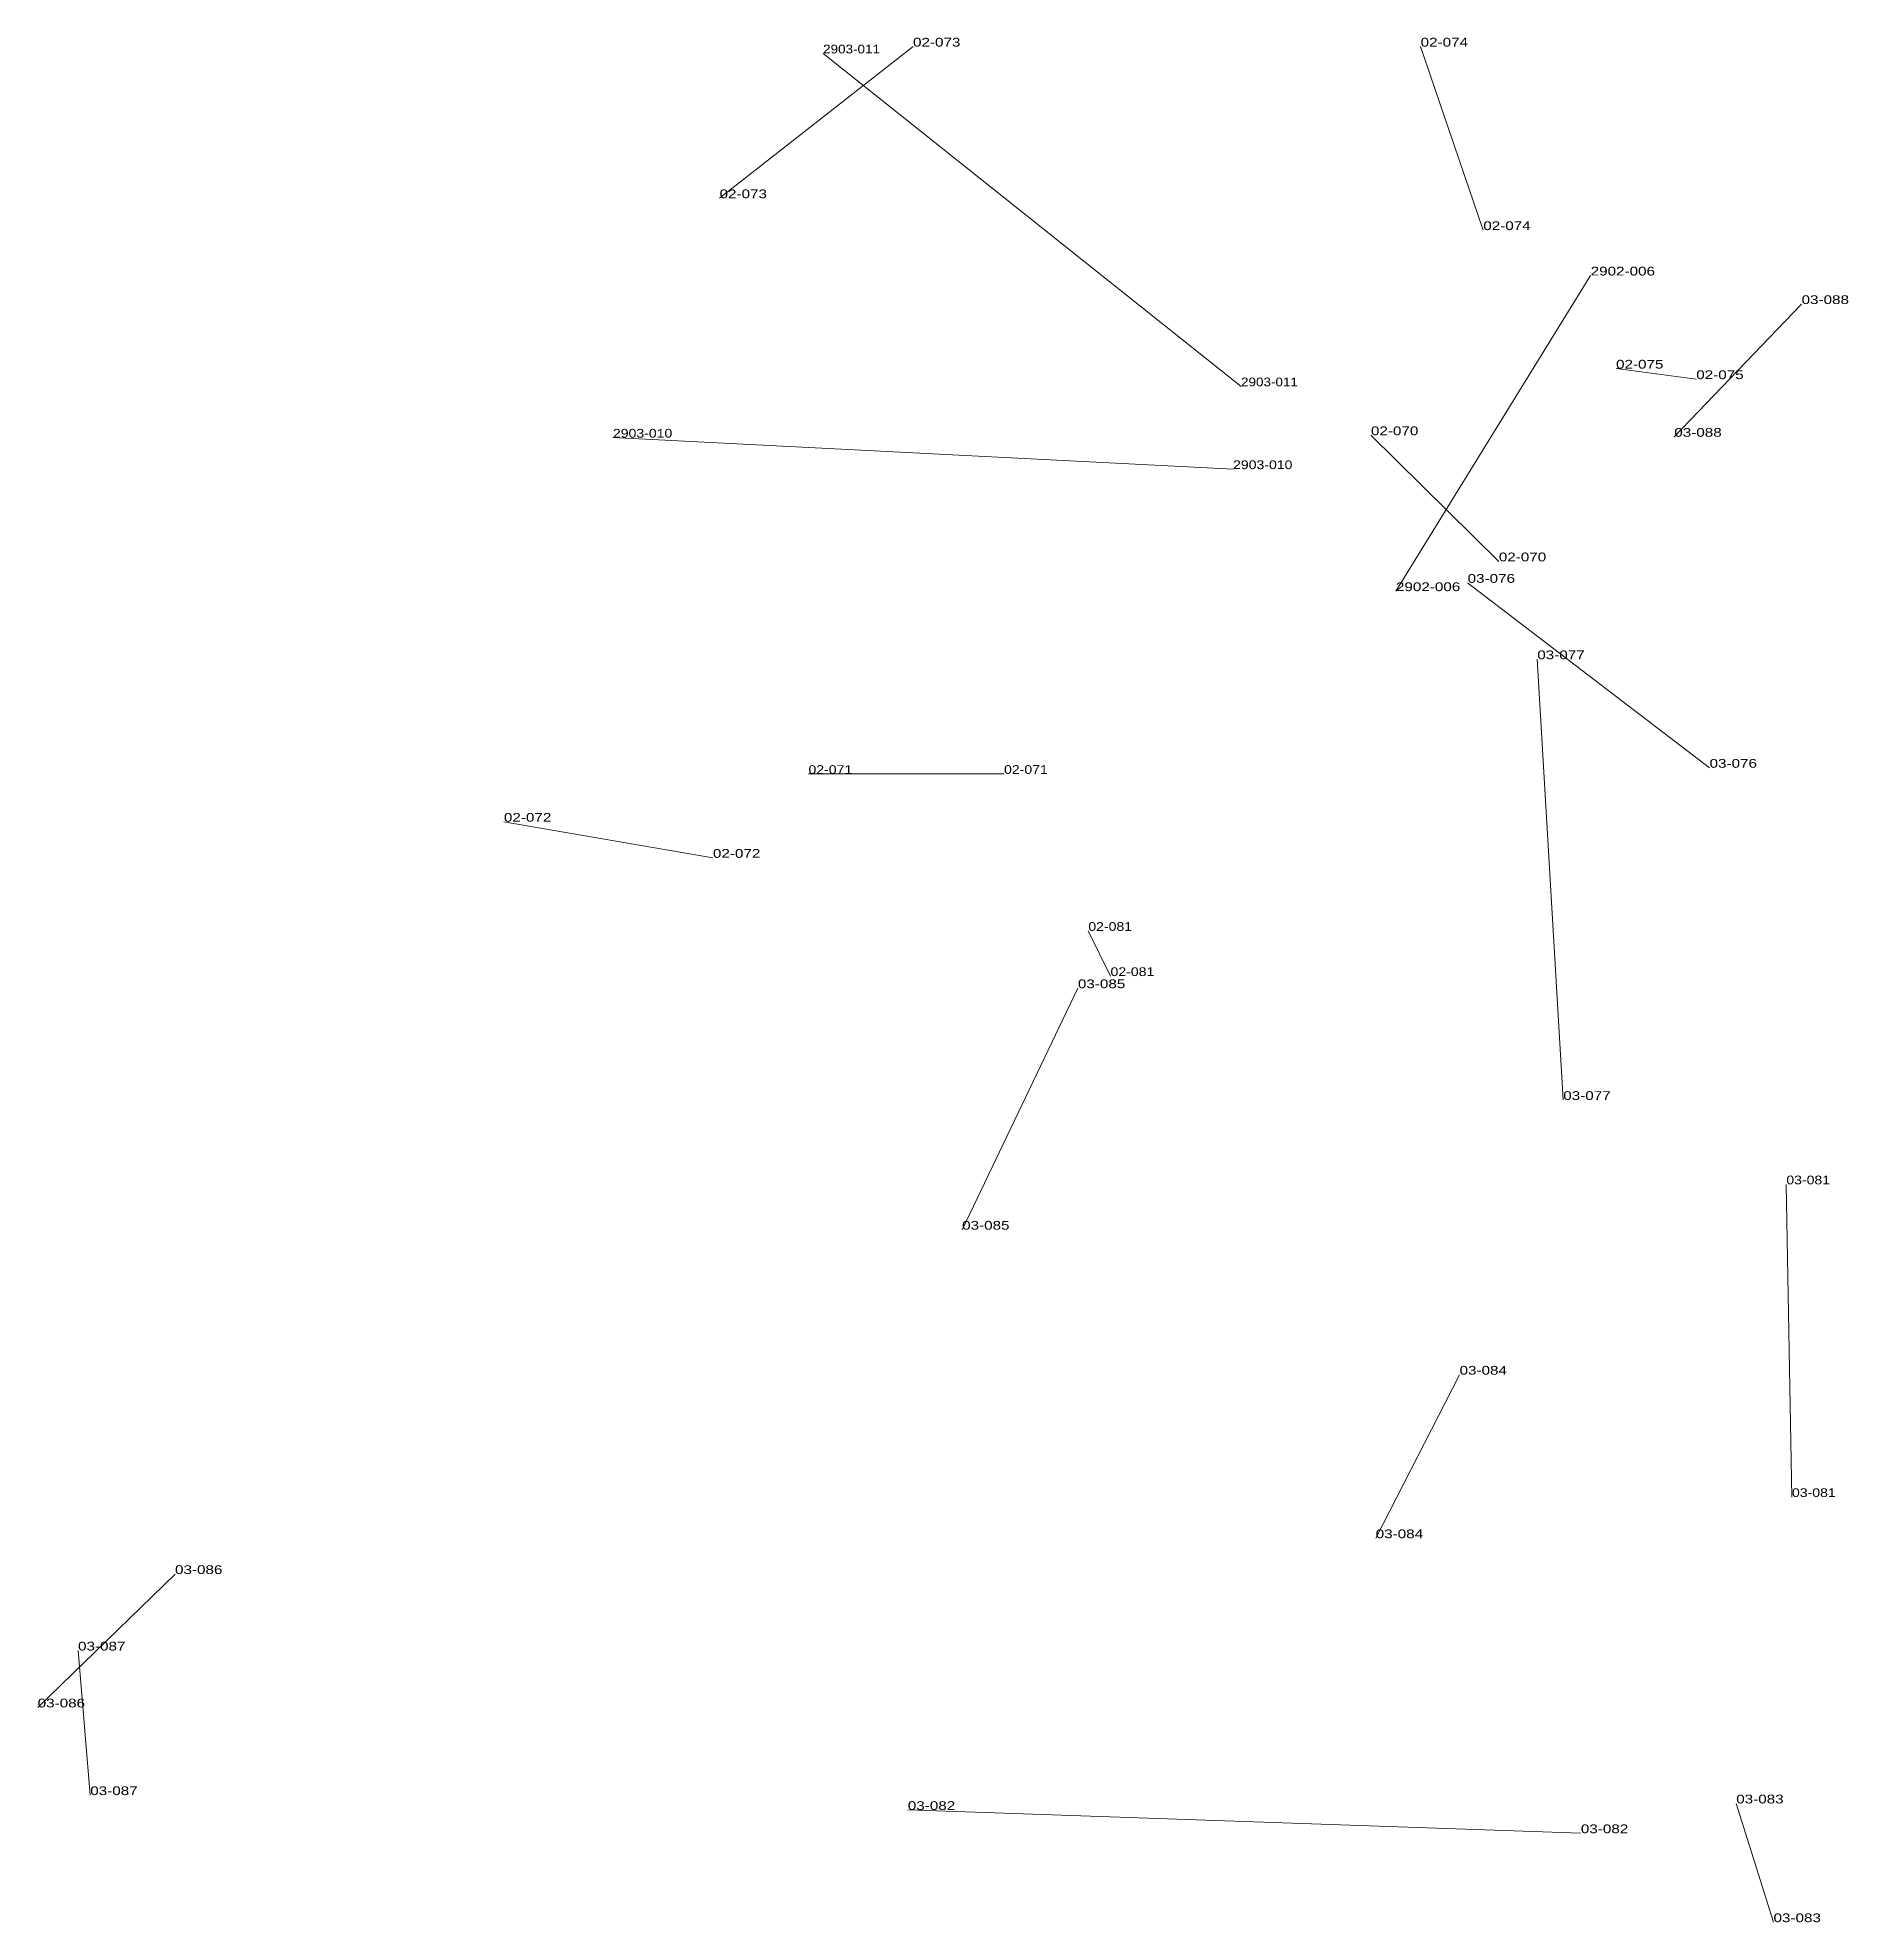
# Model space of a CAD drawing. Header units: metres. Extents: x 571156 to 607184, y 703608 to 727431.
# Drawn here: x 600258 to 600671.6, y 708751.4 to 709181.7 of the extents above; entities that cross this region are included whole.
import ezdxf

# ---------------------------------------------------------------- set-up
doc = ezdxf.new("R2010")
doc.units = ezdxf.units.M
doc.header["$LTSCALE"] = 0.8
doc.layers.add('60', color=7, linetype='Continuous', lineweight=13)
doc.layers.add('61', color=7, linetype='Continuous')

msp = doc.modelspace()

# ---------------------------------------------------------------- texts
at = {"layer": '60'}
for s, width, p in [('2903-011', 1.15, (600437.43, 709178.14)), ('02-073', 1.3, (600457.97, 709179.7)), ('02-074', 1.3, (600573.92, 709179.7)), ('2902-006', 1.3, (600612.76, 709127.43)), ('03-088', 1.3, (600660.94, 709120.91)), ('02-075', 1.3, (600636.88, 709103.77)), ('2903-010', 1.2, (600389.42, 709090.4)), ('02-070', 1.3, (600562.57, 709090.96)), ('03-076', 1.3, (600639.92, 709015.03)), ('02-071', 1.2, (600434.09, 709013.61)), ('02-072', 1.3, (600364.52, 709002.7)), ('02-081', 1.2, (600503.09, 708967.46)), ('03-077', 1.3, (600606.5, 708939.17)), ('03-085', 1.3, (600469.19, 708909.55)), ('03-081', 1.2, (600658.74, 708848.5)), ('03-084', 1.3, (600563.66, 708839.09)), ('03-086', 1.3, (600258.02, 708800.46)), ('03-087', 1.3, (600270.03, 708780.44)), ('03-082', 1.3, (600456.78, 708777.04)), ('03-083', 1.3, (600654.53, 708751.42))]:
    msp.add_text(s, height=2, dxfattribs=dict(at, width=width)).set_placement(p)
at = {"layer": '61'}
for s, width, p in [('02-073', 1.3, (600413.78, 709145.07)), ('02-074', 1.3, (600588.23, 709137.8)), ('02-075', 1.3, (600618.56, 709106.16)), ('2903-011', 1.15, (600532.89, 709102.12)), ('03-088', 1.3, (600631.87, 709090.61)), ('2903-010', 1.2, (600531.07, 709083.22)), ('02-070', 1.3, (600591.78, 709062.16)), ('2902-006', 1.3, (600568.28, 709055.36)), ('03-076', 1.3, (600584.65, 709057.26)), ('03-077', 1.3, (600600.57, 709039.81)), ('02-071', 1.2, (600478.76, 709013.62)), ('02-072', 1.3, (600412.27, 708994.47)), ('02-081', 1.2, (600498.01, 708977.78)), ('03-085', 1.3, (600495.63, 708964.69)), ('03-081', 1.2, (600657.45, 708919.9)), ('03-084', 1.3, (600582.81, 708876.44)), ('03-086', 1.3, (600289.39, 708830.92)), ('03-087', 1.3, (600267.24, 708813.45)), ('03-083', 1.3, (600646.01, 708778.54)), ('03-082', 1.3, (600610.52, 708771.74))]:
    msp.add_text(s, height=2, dxfattribs=dict(at, width=width)).set_placement(p)

# ---------------------------------------------------------------- linework, layer by layer
at = {"layer": '60'}
for p, q in [((600413.78, 709145.07), (600457.97, 709179.7)), ((600532.89, 709102.12), (600437.43, 709178.14)), ((600588.23, 709137.8), (600573.92, 709179.7)), ((600568.28, 709055.36), (600612.76, 709127.43)), ((600631.87, 709090.61), (600660.94, 709120.91)), ((600618.56, 709106.16), (600636.88, 709103.77)), ((600531.07, 709083.22), (600389.42, 709090.4)), ((600591.78, 709062.16), (600562.57, 709090.96)), ((600584.65, 709057.26), (600639.92, 709015.03)), ((600600.57, 709039.81), (600606.5, 708939.17)), ((600478.76, 709013.62), (600434.09, 709013.61)), ((600412.27, 708994.47), (600364.52, 709002.7)), ((600498.01, 708977.78), (600503.09, 708967.46)), ((600495.63, 708964.69), (600469.19, 708909.55)), ((600657.45, 708919.9), (600658.74, 708848.5)), ((600582.81, 708876.44), (600563.66, 708839.09)), ((600289.39, 708830.92), (600258.02, 708800.46)), ((600267.24, 708813.45), (600270.03, 708780.44)), ((600610.52, 708771.74), (600456.78, 708777.04)), ((600646.01, 708778.54), (600654.53, 708751.42))]:
    msp.add_line(p, q, dxfattribs=at)

msp.set_redraw_order([(e.dxf.handle, doc.entitydb.next_handle()) for e in msp.query("TEXT MTEXT ATTDEF DIMENSION ARC_DIMENSION")])  # texts and dimensions are drawn at this point

doc.saveas('drawing.dxf')
